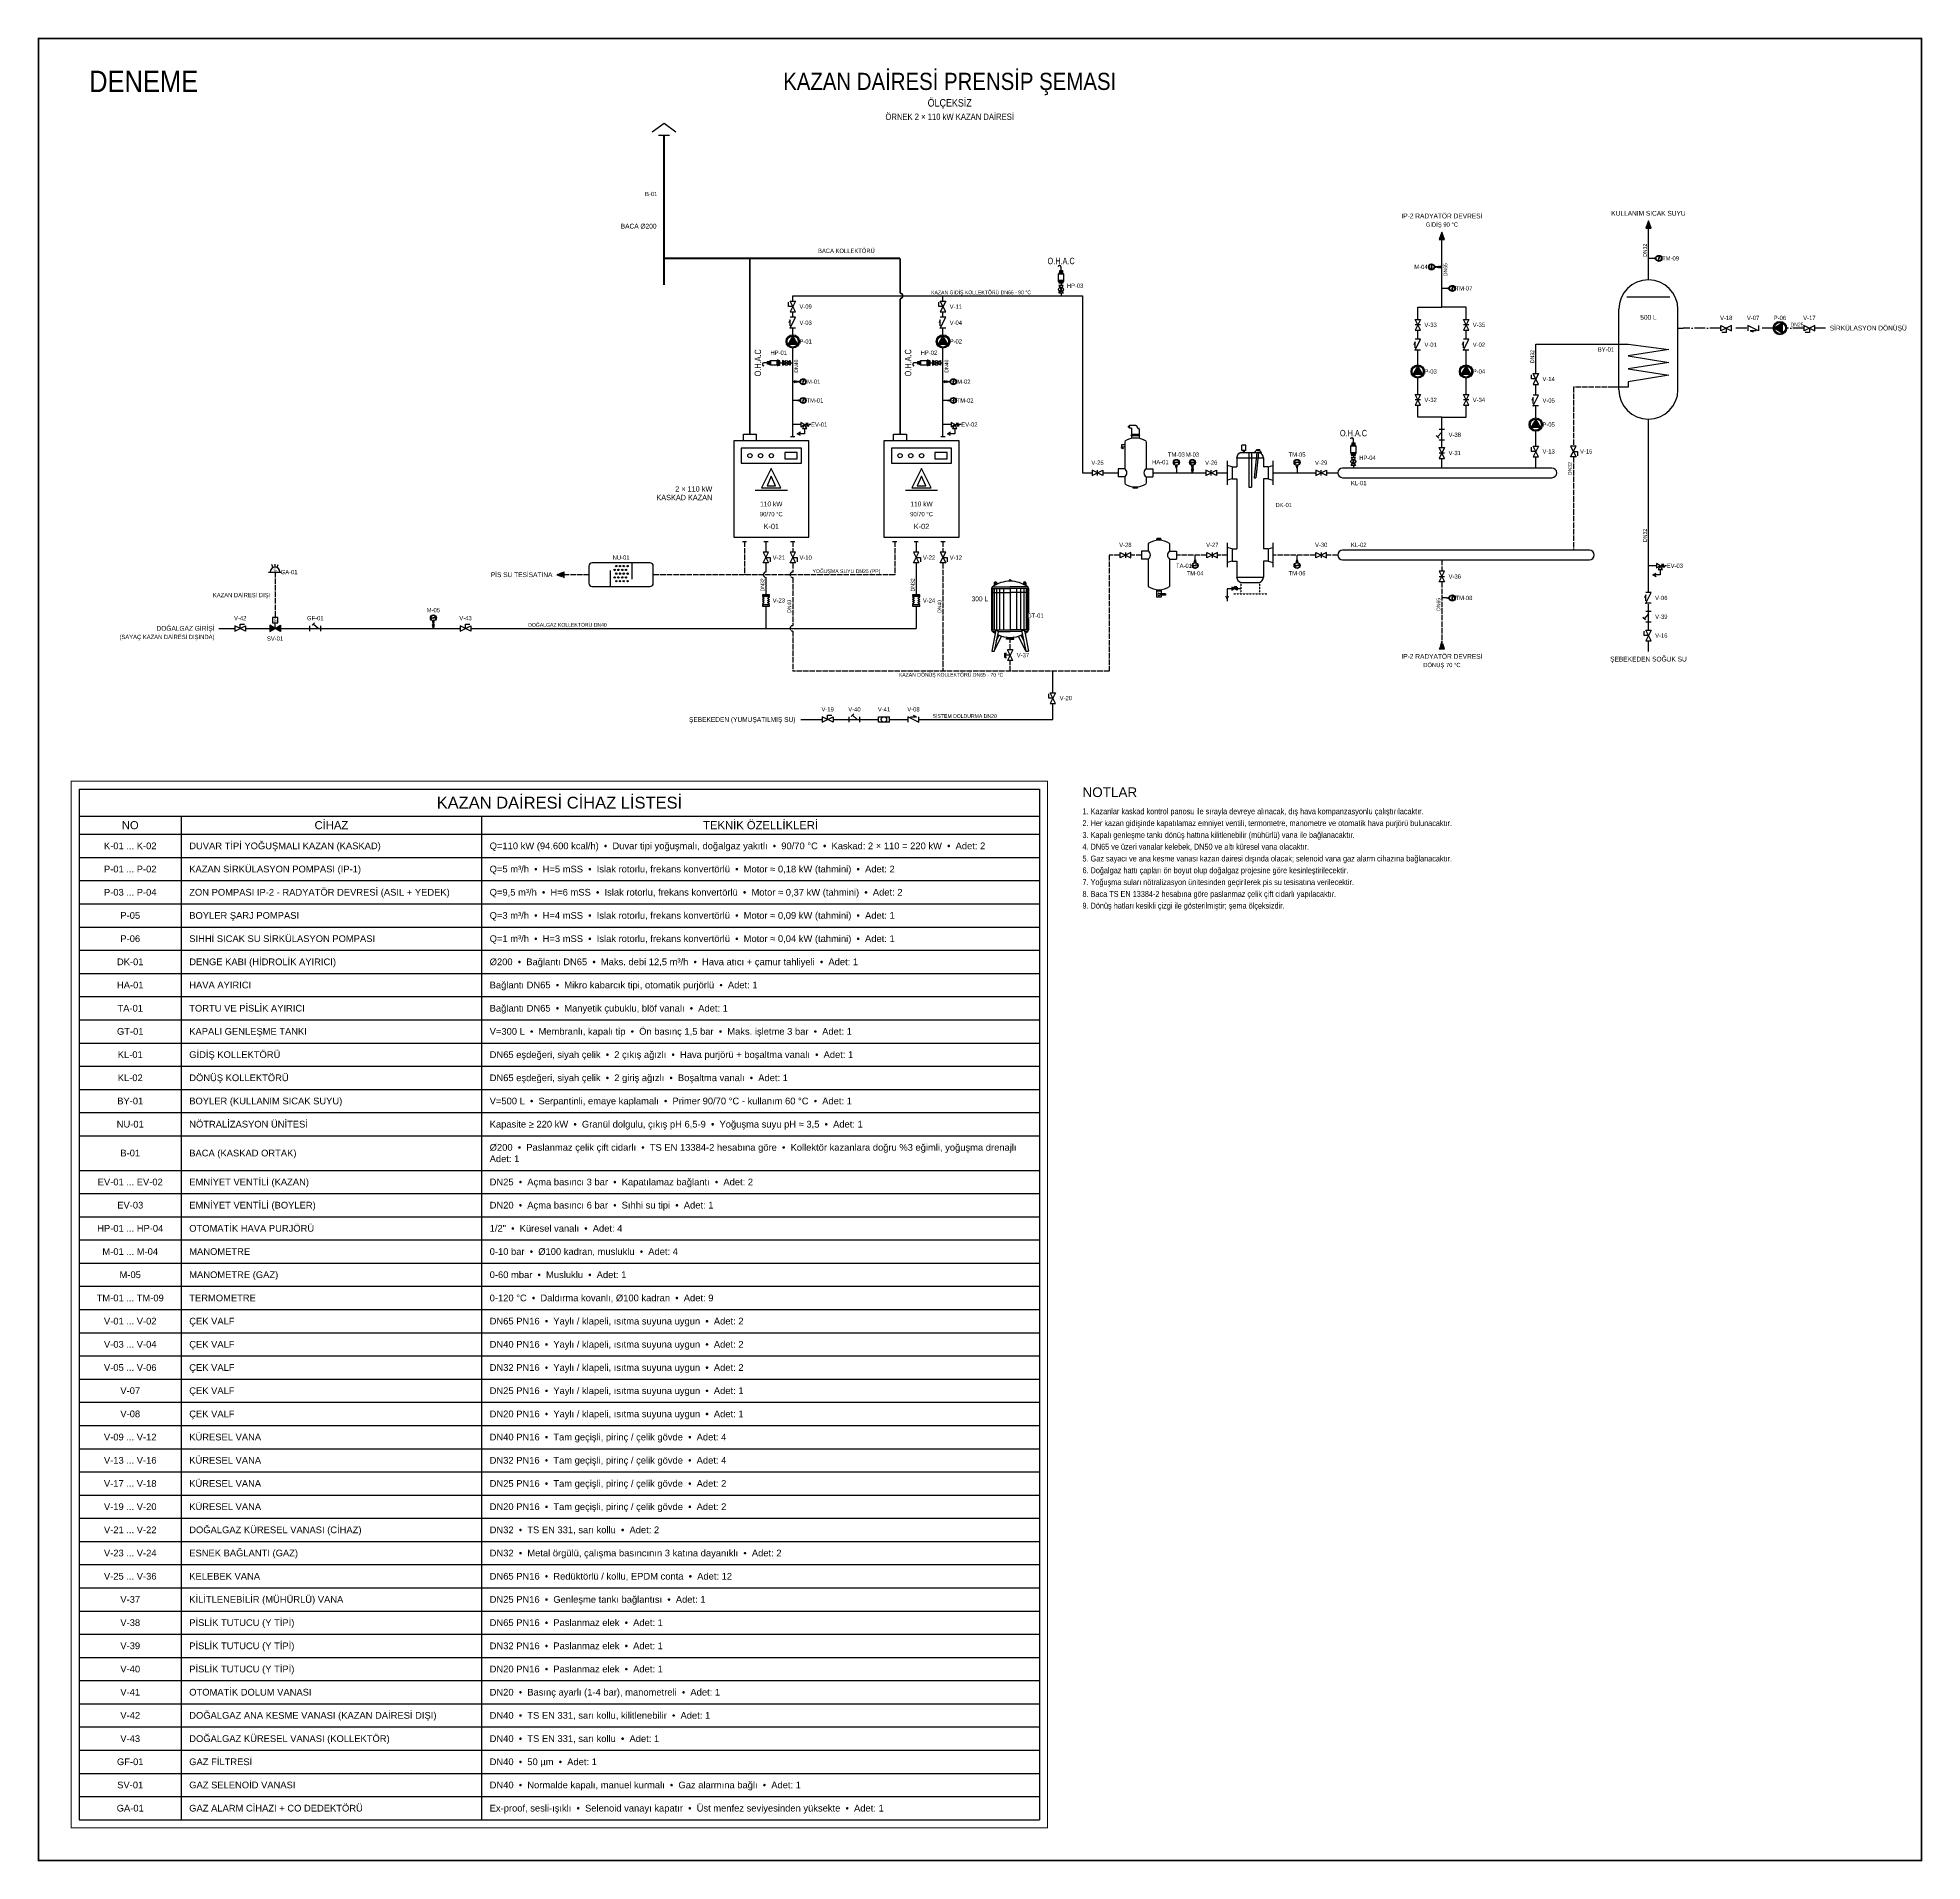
# Model space of a CAD drawing. Header units: centimetres. Extents: x -1298 to 2215, y -2469 to 932.
import ezdxf
from ezdxf.enums import TextEntityAlignment as Align

# ---------------------------------------------------------------- set-up
doc = ezdxf.new("R2010")
doc.units = ezdxf.units.CM
doc.header["$LTSCALE"] = 8
for name, pattern in [('DASHDOT', [3.556, 2.54, -0.508, 0, -0.508]), ('DASHED', [1.524, 1.27, -0.254]), ('HIDDEN', [0.375, 0.25, -0.125])]:
    doc.linetypes.add(name, pattern=pattern)
for name, color, linetype in [('MTY-TEFRIS', 15, 'Continuous'), ('MTY-VANA', 1, 'Continuous'), ('ROTAS-DOGALGAZ-BORU', 2, 'Continuous'), ('ROTAS-DOGALGAZ-SEMBOL', 2, 'Continuous'), ('ROTAS-DOGALGAZ-SINYAL', 2, 'DASHED'), ('ROTAS-HESAP-BASLIK', 2, 'Continuous'), ('ROTAS-HESAP-CERCEVE', 4, 'Continuous'), ('ROTAS-HESAP-CIZGI', 1, 'Continuous'), ('ROTAS-HESAP-YAZI', 7, 'Continuous'), ('ROTAS-ISITMA-BACA', 8, 'Continuous'), ('ROTAS-ISITMA-BASLIK', 5, 'Continuous'), ('ROTAS-ISITMA-CAP', 41, 'Continuous'), ('ROTAS-ISITMA-CIHAZ', 135, 'Continuous'), ('ROTAS-ISITMA-DONUS', 30, 'DASHED'), ('ROTAS-ISITMA-ETIKET', 3, 'Continuous'), ('ROTAS-ISITMA-GIDIS', 10, 'Continuous'), ('ROTAS-ISITMA-KOLLEKTOR', 7, 'Continuous'), ('ROTAS-ISITMA-POMPA', 30, 'Continuous'), ('ROTAS-ISITMA-VANA', 1, 'Continuous'), ('ROTAS-ISITMA-YAZI', 7, 'Continuous'), ('ROTAS-ISITMA-YOGUSMA', 6, 'DASHED'), ('ROTAS-PAFTA', 7, 'Continuous'), ('ROTAS-SIHHI-SICAK-SU', 1, 'Continuous'), ('ROTAS-SIHHI-SIRKULASYON', 31, 'DASHDOT'), ('ROTAS-SIHHI-SOGUK-SU', 5, 'Continuous')]:
    doc.layers.add(name, color=color, linetype=linetype)
doc.styles.add('MTYCAPLT', font='arial.ttf', dxfattribs={"width": 0.65, "height": 1})
doc.styles.add('ROTAS', font='arial.ttf')

# ---------------------------------------------------------------- blocks, each defined once
blk = doc.blocks.new('ROTAS-KAZAN-DUVAR')
for p, q in [((106, 188), (114, 188)), ((40, 88), (100, 88)), ((16, -8), (24, -8)), ((56, -8), (64, -8)), ((106, -8), (114, -8))]:
    blk.add_line(p, q)
for points in [[(0, 0), (140, 0), (140, 180), (0, 180)], [(14, 138), (126, 138), (126, 166), (14, 166)], [(95, 146), (118, 146), (118, 158), (95, 158)], [(52, 92), (88, 92), (70, 128)], [(62, 96), (78, 96), (70, 114)]]:
    blk.add_lwpolyline(points, close=True)
blk.add_lwpolyline([(18, 180), (18, 192), (42, 192), (42, 180)])
for centre in [(30, 152), (50, 152), (70, 152)]:
    blk.add_circle(centre, 4)
blk = doc.blocks.new('MTY-EMNİYET VENTİLİ')
at = {"layer": 'MTY-VANA'}
for p, q in [((0, 22), (-4, 15)), ((-4, 15), (4, 15)), ((3.5, 29.6), (-3.5, 28.3)), ((3.5, 27), (-3.5, 28.3)), ((3.5, 27), (-3.5, 25.6)), ((0, 25), (-3.5, 25.6)), ((0, 33.7), (0, 30.3)), ((3.5, 29.6), (0, 30.3)), ((7, 26), (0, 22)), ((0, 22), (0, 25)), ((0, 22), (7, 18)), ((4, 15), (0, 22)), ((0, 15), (0, 0)), ((7, 18), (7, 26)), ((7, 22), (17, 22)), ((17, 8.3), (13.5, 14.3)), ((17, 22), (17, 12)), ((20.5, 14.3), (17, 8.3))]:
    blk.add_line(p, q, dxfattribs=at)
at = {"layer": 'MTY-VANA', "style": 'MTYCAPLT', "width": 0.65}
blk.add_attdef('CAP', text='', height=10, rotation=358.601, dxfattribs=at).set_placement((0.8, 6.1), align=Align.CENTER)
blk = doc.blocks.new('MTY-TERMOMETRE')
at = {"layer": 'MTY-VANA', "color": 1}
for p, q in [((-3.7, 19.8), (-4.5, 19.9)), ((-3.7, 19.2), (-4.5, 19.1)), ((-3.5, 20.5), (-4.4, 20.7)), ((-3.6, 18.6), (-4.4, 18.4)), ((-3.3, 21.1), (-4.1, 21.4)), ((-3.3, 18), (-4.1, 17.6)), ((-3, 21.6), (-3.7, 22.1)), ((-3, 17.4), (-3.7, 16.9)), ((-2.6, 22.1), (-3.2, 22.7)), ((-2.7, 19.7), (-0.6, 19.7)), ((-2.7, 19.7), (-2.7, 19.3)), ((-2.7, 19.3), (-0.6, 19.4)), ((-2.1, 22.5), (-2.6, 23.2)), ((-1.5, 22.9), (-1.9, 23.6)), ((-1.2, 12.5), (-1.2, 13.4)), ((1.2, 12.5), (-1.2, 12.5)), ((-0.9, 23.1), (-1.1, 23.9)), ((0.9, 13.5), (-0.9, 13.5)), ((-0.9, 10.9), (-0.9, 12.5)), ((0.9, 10.9), (-0.9, 10.9)), ((-0.7, 13.5), (-0.7, 14)), ((-0.5, 12.6), (-0.5, 13.4)), ((-0.5, 8.6), (-0.5, 10.9)), ((0.5, 8.6), (-0.5, 8.6)), ((-0.3, 23.2), (-0.4, 24)), ((0, 8.6), (0, 0)), ((0.4, 23.2), (0.4, 24)), ((4.5, 19.5), (0.5, 19.6)), ((0.5, 10.9), (0.5, 8.6)), ((4.5, 19.5), (0.6, 19.4)), ((0.6, 12.6), (0.6, 13.4)), ((0.7, 13.5), (0.7, 14)), ((0.9, 12.5), (0.9, 10.9)), ((1, 23.1), (1.2, 23.9)), ((1.2, 12.5), (1.2, 13.4)), ((1.6, 22.9), (2, 23.6)), ((2.1, 22.5), (2.6, 23.2)), ((2.6, 22.1), (3.2, 22.7)), ((3, 17.4), (3.7, 16.9)), ((3.1, 21.6), (3.7, 22.1)), ((3.4, 21.1), (4.1, 21.4)), ((3.4, 17.9), (4.1, 17.6)), ((3.6, 20.5), (4.4, 20.7)), ((3.6, 18.5), (4.4, 18.3)), ((3.7, 19.8), (4.5, 19.9)), ((3.7, 19.2), (4.5, 19.1))]:
    blk.add_line(p, q, dxfattribs=at)
for radius in [5.58, 5.3, 0.576]:
    blk.add_circle((0, 19.5), radius, dxfattribs=at)
for centre, radius, start, end in [((-0.9, 13), 0.576, 54.6994, 125.3066), ((-0.9, 13.1), 0.576, 234.694, 305.3013), ((0, 12.2), 1.33, 65.9035, 113.6507), ((0, 13.8), 1.33, 246.3499, 294.0971), ((0.9, 13), 0.576, 54.6934, 125.3006), ((0.9, 13.1), 0.576, 234.7001, 305.3073)]:
    blk.add_arc(centre, radius, start, end, dxfattribs=at)
at = {"layer": 'MTY-VANA', "style": 'MTYCAPLT', "width": 0.65}
blk.add_text('T', height=3, dxfattribs=at).set_placement((0, 15, 0), align=Align.CENTER)
blk.add_attdef('CAP', text='', height=1, rotation=270, dxfattribs=at).set_placement((0, 0), align=Align.CENTER)
blk = doc.blocks.new('MTY-MANOMETRE')
at = {"layer": 'MTY-VANA', "color": 1}
for p, q in [((-3.7, 19.8), (-4.5, 19.9)), ((-3.7, 19.2), (-4.5, 19.1)), ((-3.5, 20.5), (-4.4, 20.7)), ((-3.6, 18.6), (-4.4, 18.4)), ((-3.3, 21.1), (-4.1, 21.4)), ((-3.3, 18), (-4.1, 17.6)), ((-3, 21.6), (-3.7, 22.1)), ((-3, 17.4), (-3.7, 16.9)), ((-2.6, 22.1), (-3.2, 22.7)), ((-2.7, 19.7), (-0.6, 19.7)), ((-2.7, 19.7), (-2.7, 19.3)), ((-2.7, 19.3), (-0.6, 19.4)), ((-2.1, 22.5), (-2.6, 23.2)), ((-1.5, 22.9), (-1.9, 23.6)), ((-1.2, 12.5), (-1.2, 13.4)), ((1.2, 12.5), (-1.2, 12.5)), ((-0.9, 23.1), (-1.1, 23.9)), ((0.9, 13.5), (-0.9, 13.5)), ((-0.9, 10.9), (-0.9, 12.5)), ((0.9, 10.9), (-0.9, 10.9)), ((-0.7, 13.5), (-0.7, 14)), ((-0.5, 12.6), (-0.5, 13.4)), ((-0.5, 8.6), (-0.5, 10.9)), ((0.5, 8.6), (-0.5, 8.6)), ((-0.3, 23.2), (-0.4, 24)), ((0, 8.6), (0, 8)), ((0, 2.3), (0, 0)), ((0.4, 23.2), (0.4, 24)), ((4.5, 19.5), (0.5, 19.6)), ((0.5, 10.9), (0.5, 8.6)), ((4.5, 19.5), (0.6, 19.4)), ((0.6, 12.6), (0.6, 13.4)), ((0.7, 13.5), (0.7, 14)), ((0.9, 12.5), (0.9, 10.9)), ((1, 23.1), (1.2, 23.9)), ((1.2, 12.5), (1.2, 13.4)), ((1.6, 22.9), (2, 23.6)), ((2.1, 22.5), (2.6, 23.2)), ((2.6, 22.1), (3.2, 22.7)), ((3, 17.4), (3.7, 16.9)), ((3.1, 21.6), (3.7, 22.1)), ((3.4, 21.1), (4.1, 21.4)), ((3.4, 17.9), (4.1, 17.6)), ((3.6, 20.5), (4.4, 20.7)), ((3.6, 18.5), (4.4, 18.3)), ((3.7, 19.8), (4.5, 19.9)), ((3.7, 19.2), (4.5, 19.1))]:
    blk.add_line(p, q, dxfattribs=at)
at = {"layer": 'MTY-VANA'}
for p, q in [((-1.5, 7.8), (1.5, 7.8)), ((0, 5.2), (-1.5, 7.8)), ((0, 5.2), (-1.5, 2.5)), ((-1.5, 2.5), (1.5, 2.5)), ((1.5, 7.8), (0, 5.2)), ((1.5, 2.5), (0, 5.2))]:
    blk.add_line(p, q, dxfattribs=at)
at = {"layer": 'MTY-VANA', "color": 1}
for radius in [5.58, 5.3, 0.576]:
    blk.add_circle((0, 19.5), radius, dxfattribs=at)
at = {"layer": 'MTY-VANA'}
blk.add_circle((0, 5.2), 1.5, dxfattribs=at)
at = {"layer": 'MTY-VANA', "color": 1}
for centre, radius, start, end in [((-0.9, 13), 0.576, 54.6994, 125.3066), ((-0.9, 13.1), 0.576, 234.694, 305.3013), ((0, 12.2), 1.33, 65.9035, 113.6507), ((0, 13.8), 1.33, 246.3499, 294.0971), ((0.9, 13), 0.576, 54.6934, 125.3006), ((0.9, 13.1), 0.576, 234.7001, 305.3073)]:
    blk.add_arc(centre, radius, start, end, dxfattribs=at)
at = {"layer": 'MTY-VANA', "width": 0.7}
blk.add_text('M', height=3.59, dxfattribs=at).set_placement((0, 15, 0), align=Align.CENTER)
at = {"layer": 'MTY-VANA', "style": 'MTYCAPLT', "width": 0.65}
blk.add_attdef('CAP', text='', height=10, rotation=270, dxfattribs=at).set_placement((0, 0), align=Align.CENTER)
blk = doc.blocks.new('MTY-O.H.A.C')
at = {"layer": 'MTY-VANA', "color": 2}
for p, q in [((-4.5, 41.1), (-3.5, 42.6)), ((-4.5, 41.1), (4.5, 41.1)), ((-4.5, 29.2), (-4.5, 41.1)), ((-3.5, 43.1), (3.5, 43.1)), ((-3.5, 42.6), (-3.5, 43.1)), ((-3.5, 42.6), (3.5, 42.6)), ((-2.5, 47.1), (2.5, 47.1)), ((-2.5, 43.1), (-2.5, 47.1)), ((-1, 47.1), (-1, 43.1)), ((1, 47.1), (1, 43.1)), ((2.5, 47.1), (2.5, 43.1)), ((3.5, 42.6), (3.5, 43.1)), ((3.5, 42.6), (4.5, 41.1)), ((4.5, 41.1), (4.5, 29.2)), ((-5, 29.2), (5, 29.2)), ((-5, 29.2), (-5, 27.7)), ((-5, 27.7), (5, 27.7)), ((-5, 27.7), (-4, 26.2)), ((-4, 26.2), (4, 26.2)), ((-4, 26.2), (-4, 24.2)), ((-4, 24.2), (4, 24.2)), ((-2, 26.2), (-2, 24.2)), ((2, 26.2), (2, 24.2)), ((4, 26.2), (5, 27.7)), ((4, 24.2), (4, 26.2)), ((5, 27.7), (5, 29.2))]:
    blk.add_line(p, q, dxfattribs=at)
at = {"layer": 'MTY-VANA', "color": 2, "lineweight": -3}
for p, q in [((-2.4, 56.5), (-3, 56.5)), ((0, 47.1), (0, 54.1))]:
    blk.add_line(p, q, dxfattribs=at)
at = {"layer": 'MTY-VANA', "lineweight": -3}
for p, q in [((0, 24.2), (0, 19.4)), ((0, 4.8), (0, 0))]:
    blk.add_line(p, q, dxfattribs=at)
at = {"layer": 'MTY-VANA'}
for points in [[(4.2, 19.4), (-4.2, 19.4), (0, 12.1)], [(4.2, 4.8), (-4.2, 4.8), (0, 12.1)]]:
    blk.add_lwpolyline(points, close=True, dxfattribs=at)
blk.add_circle((0, 12.1), 4.46, dxfattribs=at)
at = {"layer": 'MTY-VANA', "color": 2, "lineweight": -3}
for centre, start, end in [((-3, 54.1), 90, 180), ((-2.4, 54.1), 0, 90)]:
    blk.add_arc(centre, 2.36, start, end, dxfattribs=at)
at = {"layer": 'MTY-VANA', "color": 2, "lineweight": -3, "style": 'MTYCAPLT', "width": 0.65}
blk.add_text('O.H.A.C', height=12, dxfattribs=at).set_placement((0.2, 65.1), align=Align.MIDDLE_CENTER)
at = {"layer": 'MTY-VANA', "style": 'MTYCAPLT', "width": 0.65}
blk.add_attdef('CAP', text='', height=10, rotation=270, dxfattribs=at).set_placement((0, 2.4), align=Align.CENTER)
blk = doc.blocks.new('ROTAS-POMPA')
blk.add_hatch(color=7).paths.add_polyline_path([(10.35, 0), (-4.95, 8.85), (-4.95, -8.85)])
blk.add_lwpolyline([(10.35, 0), (-4.95, 8.85), (-4.95, -8.85)], close=True)
for radius in [12.45, 10.35]:
    blk.add_circle((0, 0), radius)
blk = doc.blocks.new('MTY-CEKVALF VANA')
at = {"layer": 'MTY-VANA'}
h = blk.add_hatch(color=256, dxfattribs=at)
edge = h.paths.add_edge_path()
edge.add_arc((-10, 5), 1.41, 180, 540, ccw=False)
for p, q in [((-10, -5), (-10, 5)), ((-10, 5), (10, -5)), ((-5.6, 5), (5.6, 5)), ((5.6, 5), (0, 7.3)), ((10, -5), (10, 5))]:
    blk.add_line(p, q, dxfattribs=at)
at = {"layer": 'MTY-VANA', "style": 'MTYCAPLT', "width": 0.65}
blk.add_attdef('CAP', text='', height=10, dxfattribs=at).set_placement((-0.4, -4.9), align=Align.CENTER)
blk = doc.blocks.new('MTY-KURESEL VANA')
at = {"layer": 'MTY-VANA'}
for p, q in [((0, 0), (0, 8)), ((0, 8), (8, 8))]:
    blk.add_line(p, q, dxfattribs=at)
blk.add_lwpolyline([(-10, 5), (-10, -5), (10, 5), (10, -5), (-10, 5)], dxfattribs=at)
at = {"layer": 'MTY-VANA', "style": 'MTYCAPLT', "width": 0.65}
blk.add_attdef('CAP', text='', height=10, dxfattribs=at).set_placement((-1.1, 0), align=Align.CENTER)
blk = doc.blocks.new('MTY-ESNEK BAGLANTI')
at = {"layer": 'MTY-VANA'}
for p, q in [((-10.8, -6.7), (-10.8, 6.7)), ((-8.1, 3.1), (-6, 6.7)), ((-4, 3.1), (-6, 6.7)), ((-4, 3.1), (-2, 6.7)), ((0, 3.1), (-2, 6.7)), ((0, 3.1), (2, 6.7)), ((4, 3.1), (2, 6.7)), ((4, 3.1), (6, 6.7)), ((8.1, 3.1), (6, 6.7)), ((-8.1, -3.1), (-6, -6.7)), ((-4, -3.1), (-6, -6.7)), ((-4, -3.1), (-2, -6.7)), ((0, -3.1), (-2, -6.7)), ((0, -3.1), (2, -6.7)), ((4, -3.1), (2, -6.7)), ((4, -3.1), (6, -6.7)), ((8.1, -3.1), (6, -6.7))]:
    blk.add_line(p, q, dxfattribs=at)
for points in [[(-8.1, 6.7), (-10.8, 6.7), (-10.8, -6.7), (-8.1, -6.7)], [(10.8, 6.7), (8.1, 6.7), (8.1, -6.7), (10.8, -6.7)]]:
    blk.add_lwpolyline(points, close=True, dxfattribs=at)
at = {"layer": 'MTY-VANA', "style": 'MTYCAPLT', "width": 0.65}
blk.add_attdef('CAP', text='', height=10, dxfattribs=at).set_placement((0, 0), align=Align.CENTER)
blk = doc.blocks.new('MTY-KELEBEK VANA')
at = {"layer": 'MTY-VANA'}
blk.add_line((0, -5), (0, 5), dxfattribs=at)
blk.add_lwpolyline([(-10, 5), (-10, -5), (10, 5), (10, -5), (-10, 5)], dxfattribs=at)
at = {"layer": 'MTY-VANA', "style": 'MTYCAPLT', "width": 0.65}
blk.add_attdef('CAP', text='', height=10, rotation=26.5651, dxfattribs=at).set_placement((0, 0), align=Align.CENTER)
blk = doc.blocks.new('MTY-HAVA AYIRICI')
at = {"layer": 'MTY-VANA', "color": 2, "linetype": 'Continuous'}
for p, q in [((135, 348), (140, 348)), ((135, 341), (135, 348)), ((135, 341), (140, 341)), ((140, 348), (143, 351)), ((140, 341), (143, 338)), ((143, 355), (187, 355)), ((143, 334), (143, 355)), ((158, 334), (143, 334)), ((158, 287), (154, 281)), ((219, 281), (154, 281)), ((158, 275), (154, 281)), ((158, 334), (158, 287)), ((215, 287), (158, 287)), ((205, 331), (210, 331)), ((215, 326), (215, 287)), ((215, 287), (219, 281)), ((215, 275), (219, 281)), ((107, 209), (82, 209)), ((82, 209), (82, 194)), ((90, 194), (82, 194)), ((82, 184), (84, 189)), ((95, 179), (82, 184)), ((84, 189), (88, 187)), ((88, 187), (90, 194)), ((93, 185), (97, 194)), ((93, 185), (97, 184)), ((95, 179), (97, 184)), ((107, 194), (97, 194)), ((107, 235), (107, 30)), ((215, 275), (158, 275)), ((158, 275), (158, 256)), ((215, 275), (215, 256)), ((266, 235), (266, 30)), ((107, 30), (57, 30)), ((57, 30), (57, -30)), ((266, 30), (317, 30)), ((317, 30), (317, -30)), ((107, -30), (57, -30)), ((107, -30), (107, -80)), ((170, -115), (170, -103)), ((203, -115), (170, -115)), ((203, -115), (203, -103)), ((266, -30), (317, -30)), ((266, -30), (266, -80))]:
    blk.add_line(p, q, dxfattribs=at)
for centre, radius, start, end in [((174, 326), 31.4, 8.2649, 66.5512), ((210, 326), 5.18, 0, 90), ((187, 114), 145, 56.634, 123.366), ((86, 0), 36.6, 304.6082, 55.3918), ((287, 0), 36.6, 124.6082, 235.3918), ((187, 40), 145, 236.634, 303.366)]:
    blk.add_arc(centre, radius, start, end, dxfattribs=at)
blk = doc.blocks.new('MTY-KURESEL VANA0')
at = {"layer": 'MTY-VANA'}
for p, q in [((0, 0), (0, 8)), ((0, 8), (8, 8))]:
    blk.add_line(p, q, dxfattribs=at)
blk.add_lwpolyline([(-10, 5), (-10, -5), (10, 5), (10, -5), (-10, 5)], dxfattribs=at)
blk = doc.blocks.new('MTY-DENGE KABI ŞEMADA')
at = {"layer": 'MTY-VANA', "color": 6, "linetype": 'Continuous'}
for p, q in [((100, 152), (240, 152)), ((0, 90), (0, -90)), ((35, 45), (0, 55)), ((35, 45), (70, 45)), ((70, 112), (70, 45)), ((270, 112), (270, 45)), ((305, 45), (270, 45)), ((305, 45), (340, 55)), ((340, 90), (340, -90)), ((35, -45), (0, -55)), ((35, -45), (70, -45)), ((70, -45), (70, -568)), ((270, -45), (270, -568)), ((305, -45), (270, -45)), ((305, -45), (340, -55)), ((0, -523), (0, -703)), ((35, -568), (0, -558)), ((305, -568), (340, -558)), ((340, -523), (340, -703)), ((35, -658), (0, -668)), ((35, -568), (70, -568)), ((35, -658), (70, -658)), ((70, -658), (70, -778)), ((305, -568), (270, -568)), ((305, -658), (270, -658)), ((270, -658), (270, -778)), ((305, -658), (340, -668)), ((100, -818), (240, -818))]:
    blk.add_line(p, q, dxfattribs=at)
at = {"layer": 'MTY-VANA', "color": 252, "linetype": 'Continuous'}
for p, q in [((137, 207), (107, 207)), ((107, 167), (107, 207)), ((137, 167), (107, 167)), ((119, 167), (119, 152)), ((126, 167), (126, 152)), ((137, 167), (137, 207)), ((160, 152), (160, -107)), ((180, 152), (180, -107)), ((221, 152), (200, -36)), ((233, 152), (212, -38)), ((219, 175), (242, 175)), ((219, 167), (219, 175)), ((226, 167), (239, 166)), ((242, 164), (242, 175)), ((35, 45), (35, -45)), ((70, 112), (270, 112)), ((305, 45), (305, -45)), ((160, -107), (180, -107)), ((200, -36), (212, -38)), ((35, -568), (35, -658)), ((305, -568), (305, -658)), ((70, -778), (270, -778)), ((100, -864), (-2, -864))]:
    blk.add_line(p, q, dxfattribs=at)
at = {"layer": 'MTY-VANA', "color": 6, "linetype": 'HIDDEN', "ltscale": 0.2}
for p, q in [((100, -818), (100, -903)), ((240, -818), (240, -903)), ((45, -903), (295, -903))]:
    blk.add_line(p, q, dxfattribs=at)
at = {"layer": 'MTY-VANA', "color": 252, "linetype": 'ByBlock'}
for p, q in [((-2, -939), (-10, -920)), ((-2, -864), (-2, -923)), ((6, -920), (-2, -939)), ((-2, -939), (-2, -957))]:
    blk.add_line(p, q, dxfattribs=at)
at = {"layer": 'MTY-VANA', "color": 6, "linetype": 'Continuous'}
for centre, start, end in [((119, 106), 112.9945, 173.2657), ((221, 106), 6.7343, 67.0055), ((119, -772), 186.7343, 247.0055), ((221, -772), 292.9945, 353.2657)]:
    blk.add_arc(centre, 49.8, start, end, dxfattribs=at)
at = {"layer": 'MTY-VANA', "color": 252, "linetype": 'Continuous'}
for centre, radius, start, end in [((228, 141), 27.5, 117.2059, 156.154), ((224, 148), 20, 83.2202, 117.2059), ((228, 141), 27.5, 2.4261, 65.629)]:
    blk.add_arc(centre, radius, start, end, dxfattribs=at)
at = {"layer": 'MTY-VANA', "xscale": 2, "yscale": 2, "zscale": 2}
blk.add_blockref('MTY-KURESEL VANA0', (54, -864), dxfattribs=at)
blk = doc.blocks.new('MTY-TORTU &PİSLİK AYIRICI')
at = {"layer": 'MTY-VANA', "color": 7, "linetype": 'Continuous'}
for p, q in [((12.6, 7.5), (0, 7.5)), ((0, 7.5), (0, -7.5)), ((12.6, 21.5), (12.6, 7.5)), ((36.5, 29.4), (28.5, 29.4)), ((28.5, 28.8), (28.5, 29.4)), ((36.5, 28.8), (28.5, 28.8)), ((29, 31.3), (36, 31.3)), ((29, 29.4), (29, 31.3)), ((29, 28.8), (29, 27.3)), ((31.1, 29.4), (31.1, 31.3)), ((33.9, 29.4), (33.9, 31.3)), ((36, 29.4), (36, 31.3)), ((36, 28.8), (36, 27.3)), ((36.5, 28.8), (36.5, 29.4)), ((52.4, 21.5), (52.4, 7.5)), ((52.4, 7.5), (65, 7.5)), ((65, 7.5), (65, -7.5)), ((12.6, -7.5), (0, -7.5)), ((12.6, -7.5), (12.6, -58.8)), ((52.4, -7.5), (65, -7.5)), ((52.4, -7.5), (52.4, -58.8)), ((28.3, -64.5), (28.3, -78.8)), ((36.7, -67.5), (28.3, -67.5)), ((36.7, -64.5), (36.7, -72.2)), ((36.7, -78.8), (28.3, -78.8)), ((45, -72.2), (34.2, -72.2)), ((45, -74.6), (34.2, -74.6)), ((36.7, -74.6), (36.7, -78.8)), ((45, -72.2), (45, -74.6))]:
    blk.add_line(p, q, dxfattribs=at)
for centre, radius, start, end in [((32.5, -8.6), 36.1, 56.634, 123.366), ((7.4, 0), 9.16, 304.6082, 55.3918), ((57.6, 0), 9.16, 124.6082, 235.3918), ((32.5, -28.6), 36.1, 236.634, 303.366), ((32.5, -73.4), 2.12, 35.093, 324.907)]:
    blk.add_arc(centre, radius, start, end, dxfattribs=at)
blk = doc.blocks.new('MTY-KITLENEBILIR VANA')
at = {"layer": 'MTY-VANA'}
for p, q in [((-10, -5), (-10, 5)), ((-10, -5), (10, 5)), ((10, -5), (-10, 5)), ((-4.4, 9.8), (-4.4, 6.4)), ((-4.4, 9.8), (4, 9.8)), ((-2.8, 8.1), (2.8, 8.1)), ((0, 0), (0, 8.1)), ((4, 9.8), (4, 6.4)), ((10, -5), (10, 5))]:
    blk.add_line(p, q, dxfattribs=at)
at = {"layer": 'MTY-VANA', "style": 'MTYCAPLT', "width": 0.65}
blk.add_attdef('CAP', text='', height=10, rotation=206.5651, dxfattribs=at).set_placement((0, 0), align=Align.CENTER)
blk = doc.blocks.new('MTY-GENLEŞME TANKI KOLON')
at = {"layer": 'MTY-TEFRIS', "color": 4, "ltscale": 100}
for p, q in [((-1.4, 175.9), (-2.9, 172.5)), ((0, 172.6), (0, 177.3)), ((0, 172.6), (0, 177.3)), ((1.4, 175.9), (2.9, 172.5)), ((-54.9, 151.4), (-54.9, 27.4)), ((-54.9, 139), (0, 139)), ((-52.7, 156.2), (0, 156.2)), ((-47.2, 168), (-47.2, 159.7)), ((-39.7, 168), (-39.7, 163.7)), ((52.7, 156.2), (0, 156.2)), ((54.9, 139), (0, 139)), ((39.7, 168), (39.7, 163.7)), ((47.2, 168), (47.2, 159.7)), ((54.9, 151.4), (54.9, 27.4)), ((-43.6, 22), (-54.8, -35.6)), ((-52.7, 22.6), (-43.5, 22.6)), ((-35.6, 22), (-46.9, -35.6)), ((-46.9, -35.6), (-25.4, 8.8)), ((-43.5, 25.9), (-35.5, 25.9)), ((-43.5, 23.2), (-43.5, 25.9)), ((-41, -5.4), (-32.9, 11.4)), ((-35.6, 22.6), (0, 22.6)), ((-35.5, 23.2), (-35.5, 25.9)), ((-11, 0), (-11, 2.4)), ((0, 2.4), (-11, 2.4)), ((0, 0), (-11, 0)), ((35.6, 22.6), (0, 22.6)), ((0, 2.4), (11, 2.4)), ((0, 0), (11, 0)), ((11, 0), (11, 2.4)), ((46.9, -35.6), (25.4, 8.8)), ((41, -5.4), (32.9, 11.4)), ((43.5, 25.9), (35.5, 25.9)), ((35.5, 23.2), (35.5, 25.9)), ((35.6, 22), (46.9, -35.6)), ((43.5, 23.2), (43.5, 25.9)), ((52.7, 22.6), (43.5, 22.6)), ((43.6, 22), (54.8, -35.6)), ((-54.8, -35.6), (-46.9, -35.6)), ((46.9, -35.6), (54.8, -35.6))]:
    blk.add_line(p, q, dxfattribs=at)
at = {"layer": 'MTY-TEFRIS', "color": 1, "ltscale": 100}
for p, q in [((-54.9, 151.4), (0, 151.4)), ((-52.5, 151.4), (-52.5, 27.4)), ((-47.8, 151.4), (-47.8, 27.4)), ((-40.8, 151.4), (-40.8, 27.4)), ((-31.4, 151.4), (-31.4, 27.4)), ((-19.6, 151.4), (-19.6, 27.4)), ((54.9, 151.4), (0, 151.4)), ((0, 151.4), (0, 27.4)), ((19.6, 151.4), (19.6, 27.4)), ((31.4, 151.4), (31.4, 27.4)), ((40.8, 151.4), (40.8, 27.4)), ((47.8, 151.4), (47.8, 27.4)), ((52.5, 151.4), (52.5, 27.4)), ((-54.9, 27.4), (0, 27.4)), ((54.9, 27.4), (0, 27.4))]:
    blk.add_line(p, q, dxfattribs=at)
at = {"layer": 'MTY-TEFRIS', "color": 4, "ltscale": 100}
for centre in [(-43.4, 166.7), (43.4, 166.7)]:
    blk.add_circle(centre, 2.11, dxfattribs=at)
for centre, radius, start, end in [((-0.2, 80.5), 92.1, 89.8626, 124.7126), ((-43.4, 166.7), 3.96, 19.1946, 160.8054), ((0, 175.3), 1.55, 90, 158.8439), ((0, 175.3), 1.55, 21.1561, 90), ((0.2, 80.5), 92.1, 55.2874, 90.1374), ((43.4, 166.7), 3.96, 19.1946, 160.8054), ((-48.6, 151.4), 6.27, 130.1725, 180), ((48.6, 151.4), 6.27, 0, 49.8275), ((-48.6, 27.4), 6.27, 180, 229.8275), ((0, 92.5), 87.6, 233.0291, 239.4001), ((-49.8, 23.2), 6.27, 348.9798, 0), ((0, 92.5), 87.6, 244.7643, 295.2357), ((-41.8, 23.2), 6.27, 348.9798, 0), ((-12.2, 1.3), 4.52, 13.3838, 76.0694), ((12.2, 1.3), 4.52, 103.9306, 166.6162), ((41.8, 23.2), 6.27, 180, 191.0202), ((49.8, 23.2), 6.27, 180, 191.0202), ((0, 92.5), 87.6, 300.5999, 306.9709), ((48.6, 27.4), 6.27, 310.1725, 0)]:
    blk.add_arc(centre, radius, start, end, dxfattribs=at)
blk = doc.blocks.new('MTY-PISLIK TUTUCU')
at = {"layer": 'MTY-VANA'}
for p, q in [((-10, -5), (-10, 5)), ((-10, 0), (10, 0)), ((10, -5), (10, 5))]:
    blk.add_line(p, q, dxfattribs=at)
at = {"layer": 'MTY-VANA', "color": 1, "ltscale": 75}
for p, q in [((-6.1, 5.8), (-1.4, 10.5)), ((5.1, 0), (-3.7, 8.1))]:
    blk.add_line(p, q, dxfattribs=at)
at = {"layer": 'MTY-VANA', "style": 'MTYCAPLT', "width": 0.65}
blk.add_attdef('CAP', text='', height=10, rotation=180, dxfattribs=at).set_placement((0, 0), align=Align.CENTER)
blk = doc.blocks.new('MTY-OTOMATIK DOLUM VANASI')
at = {"layer": 'MTY-VANA'}
for p, q in [((-10, -5), (-10, 5)), ((-10, 5), (10, 5)), ((10, -5), (10, 5)), ((10, -5), (-10, -5))]:
    blk.add_line(p, q, dxfattribs=at)
blk.add_circle((0, 0), 5, dxfattribs=at)
at = {"layer": 'MTY-VANA', "style": 'MTYCAPLT', "width": 0.65}
blk.add_attdef('CAP', text='', height=10, rotation=333.4349, dxfattribs=at).set_placement((0, 0), align=Align.CENTER)
blk = doc.blocks.new('ROTAS-NOTRALIZASYON')
for p, q in [((40, -22), (40, 8)), ((80, 22), (80, -8))]:
    blk.add_line(p, q)
blk.add_lwpolyline([(6, -22), (114, -22, 0.4142), (120, -16), (120, 16, 0.4142), (114, 22), (6, 22, 0.4142), (0, 16), (0, -16, 0.4142)], format="xyb", close=True)
for centre in [(48, 12), (51, 5), (55, 12), (58, 5), (62, 12), (65, 5), (69, 12), (72, 5), (48, -2), (48, -16), (51, -9), (55, -2), (55, -16), (58, -9), (62, -2), (62, -16), (65, -9), (69, -2), (69, -16), (72, -9)]:
    blk.add_circle(centre, 1.3)
blk = doc.blocks.new('ROTAS-SELENOID')
for points in [[(-10, 6), (-10, -6), (0, 0)], [(10, 6), (10, -6), (0, 0)]]:
    blk.add_hatch(color=7).paths.add_polyline_path(points)
blk.add_line((0, 0), (0, 10))
for points in [[(-10, 6), (-10, -6), (0, 0)], [(-5, 10), (5, 10), (5, 20), (-5, 20)], [(10, 6), (10, -6), (0, 0)]]:
    blk.add_lwpolyline(points, close=True)
at = {"style": 'ROTAS'}
blk.add_text('S', height=6, dxfattribs=at).set_placement((0, 15), align=Align.MIDDLE_CENTER)
blk = doc.blocks.new('ROTAS-GAZ-ALARM')
for p, q in [((-12, 0), (12, 0)), ((-4, 9), (-6, 14)), ((0, 9), (0, 15)), ((4, 9), (6, 14))]:
    blk.add_line(p, q)
blk.add_arc((0, 0), 9, 0, 180)
at = {"style": 'ROTAS'}
blk.add_text('G', height=5, dxfattribs=at).set_placement((0, 4), align=Align.MIDDLE_CENTER)
blk = doc.blocks.new('ROTAS-BOYLER')
for p, q in [((-40, 228), (40, 228)), ((-55, 55), (-55, 205)), ((55, 55), (55, 205)), ((55, 170), (65, 170))]:
    blk.add_line(p, q)
blk.add_lwpolyline([(-65, 140), (-38, 140), (38, 130), (-38, 118), (38, 106), (-38, 94), (38, 82), (-38, 70), (-38, 60), (-65, 60)])
for centre, start, end in [((0, 205), 0, 180), ((0, 55), 180, 360)]:
    blk.add_arc(centre, 55, start, end)
blk = doc.blocks.new('ROTAS-OK')
blk.add_hatch(color=7).paths.add_polyline_path([(0, 0), (-14, 5), (-14, -5)])
blk.add_lwpolyline([(0, 0), (-14, 5), (-14, -5)], close=True)

msp = doc.modelspace()

# ---------------------------------------------------------------- linework, layer by layer
at = {"layer": 'ROTAS-DOGALGAZ-BORU'}
for points in [[(60, -8), (60, -27.5)], [(340, -8), (340, -27.5)], [(340, -48.5), (340, -107)], [(60, -129), (60, -170)], [(340, -129), (340, -170)], [(-960, -170), (-930.5, -170)], [(-909.5, -170), (-865.5, -170)], [(-844.5, -170), (-790.5, -170)], [(-769.5, -170), (-510.5, -170)], [(-489.5, -170), (340, -170)]]:
    msp.add_lwpolyline(points, dxfattribs=at)
msp.add_lwpolyline([(60, -48.5), (60, -65, 1), (60, -75), (60, -107)], format="xyb", dxfattribs=at)
at = {"layer": 'ROTAS-DOGALGAZ-SINYAL'}
msp.add_lwpolyline([(-855, -65), (-855, -149)], dxfattribs=at)
at = {"layer": 'ROTAS-HESAP-CERCEVE', "const_width": 2}
msp.add_lwpolyline([(-1235, -2406.75), (585, -2406.75), (585, -455), (-1235, -455)], close=True, dxfattribs=at)
at = {"layer": 'ROTAS-HESAP-CIZGI'}
for p, q in [((-1220, -470), (570, -470)), ((-1220, -470), (-1220, -2391.75)), ((570, -470), (570, -2391.75)), ((-1220, -520), (570, -520)), ((-1030, -520), (-1030, -2391.75)), ((-470, -520), (-470, -2391.75)), ((-1220, -554), (570, -554)), ((-1220, -597.25), (570, -597.25)), ((-1220, -640.5), (570, -640.5)), ((-1220, -683.75), (570, -683.75)), ((-1220, -727), (570, -727)), ((-1220, -770.25), (570, -770.25)), ((-1220, -813.5), (570, -813.5)), ((-1220, -856.75), (570, -856.75)), ((-1220, -900), (570, -900)), ((-1220, -943.25), (570, -943.25)), ((-1220, -986.5), (570, -986.5)), ((-1220, -1029.75), (570, -1029.75)), ((-1220, -1073), (570, -1073)), ((-1220, -1116.25), (570, -1116.25)), ((-1220, -1180.75), (570, -1180.75)), ((-1220, -1224), (570, -1224)), ((-1220, -1267.25), (570, -1267.25)), ((-1220, -1310.5), (570, -1310.5)), ((-1220, -1353.75), (570, -1353.75)), ((-1220, -1397), (570, -1397)), ((-1220, -1440.25), (570, -1440.25)), ((-1220, -1483.5), (570, -1483.5)), ((-1220, -1526.75), (570, -1526.75)), ((-1220, -1570), (570, -1570)), ((-1220, -1613.25), (570, -1613.25)), ((-1220, -1656.5), (570, -1656.5)), ((-1220, -1699.75), (570, -1699.75)), ((-1220, -1743), (570, -1743)), ((-1220, -1786.25), (570, -1786.25)), ((-1220, -1829.5), (570, -1829.5)), ((-1220, -1872.75), (570, -1872.75)), ((-1220, -1916), (570, -1916)), ((-1220, -1959.25), (570, -1959.25)), ((-1220, -2002.5), (570, -2002.5)), ((-1220, -2045.75), (570, -2045.75)), ((-1220, -2089), (570, -2089)), ((-1220, -2132.25), (570, -2132.25)), ((-1220, -2175.5), (570, -2175.5)), ((-1220, -2218.75), (570, -2218.75)), ((-1220, -2262), (570, -2262)), ((-1220, -2305.25), (570, -2305.25)), ((-1220, -2348.5), (570, -2348.5)), ((-1220, -2391.75), (570, -2391.75))]:
    msp.add_line(p, q, dxfattribs=at)
at = {"layer": 'ROTAS-ISITMA-BACA'}
msp.add_line((-140, 750), (-120, 750), dxfattribs=at)
msp.add_lwpolyline([(-152, 756), (-130, 772), (-108, 756)], dxfattribs=at)
for points, const_width in [([(-130, 470), (-130, 750)], 4), ([(310, 520), (-130, 520)], 4), ([(30, 192), (30, 520)], 3)]:
    msp.add_lwpolyline(points, dxfattribs=dict(at, const_width=const_width))
at = {"layer": 'ROTAS-ISITMA-BACA', "const_width": 3}
msp.add_lwpolyline([(310, 192), (310, 445, 1), (310, 455), (310, 520)], format="xyb", dxfattribs=at)
at = {"layer": 'ROTAS-ISITMA-DONUS'}
for points in [[(1640, 280), (1565, 280), (1565, 170.5)], [(1565, 149.5), (1565, -24.3125)], [(110, -8), (110, -27.5)], [(719.5, -33.3125), (700, -33.3125), (700, -250), (110, -250)], [(390, -8), (390, -27.5)], [(760, -33.3125), (740.5, -33.3125)], [(881.5, -33.3125), (825, -33.3125)], [(920, -33.3125), (902.5, -33.3125)], [(1084.5, -33.3125), (1005, -33.3125)], [(1126, -33.3125), (1105.5, -33.3125)], [(390, -48.5), (390, -250)], [(1320, -42.3125), (1320, -62.8125)], [(1320, -83.8125), (1320, -194.3125)], [(515, -209.5), (515, -190)], [(515, -250), (515, -230.5)]]:
    msp.add_lwpolyline(points, dxfattribs=at)
msp.add_lwpolyline([(110, -48.5), (110, -65, 1), (110, -75), (110, -165, 1), (110, -175), (110, -250)], format="xyb", dxfattribs=at)
at = {"layer": 'ROTAS-ISITMA-GIDIS'}
for points in [[(1320, 429), (1320, 555)], [(110, 440.5), (110, 450)], [(110, 450), (650, 450), (650, 120), (667.5, 120)], [(390, 440.5), (390, 450)], [(1275, 406.5), (1275, 429), (1320, 429)], [(1365, 406.5), (1365, 429), (1320, 429)], [(110, 411.5), (110, 419.5)], [(110, 377.5), (110, 388.5)], [(390, 411.5), (390, 419.5)], [(390, 377.5), (390, 388.5)], [(110, 188), (110, 352.5)], [(390, 188), (390, 352.5)], [(1275, 370.5), (1275, 385.5)], [(1365, 370.5), (1365, 385.5)], [(1495, 305.5), (1495, 360), (1640, 360)], [(1275, 321.5), (1275, 347.5)], [(1365, 321.5), (1365, 347.5)], [(1275, 266.5), (1275, 296.5)], [(1365, 266.5), (1365, 296.5)], [(1495, 266.5), (1495, 284.5)], [(1320, 224), (1275, 224), (1275, 245.5)], [(1320, 224), (1365, 224), (1365, 245.5)], [(1320, 201.5), (1320, 224)], [(1495, 222.5), (1495, 243.5)], [(1320, 167.5), (1320, 180.5)], [(1495, 170.5), (1495, 197.5)], [(1320, 129), (1320, 146.5)], [(1495, 129), (1495, 149.5)], [(688.5, 120), (716.15, 120)], [(781.15, 120), (879.5, 120)], [(900.5, 120), (920, 120)], [(1005, 120), (1084.5, 120)], [(1105.5, 120), (1126, 120)]]:
    msp.add_lwpolyline(points, dxfattribs=at)
at = {"layer": 'ROTAS-ISITMA-KOLLEKTOR'}
for points in [[(1135, 111), (1525, 111, 1), (1525, 129), (1135, 129, 1)], [(1135, -42.3125), (1595, -42.3125, 1), (1595, -24.3125), (1135, -24.3125, 1)]]:
    msp.add_lwpolyline(points, format="xyb", close=True, dxfattribs=at)
at = {"layer": 'ROTAS-ISITMA-YOGUSMA'}
for points in [[(20, -8), (20, -70)], [(300, -8), (300, -70)], [(-270, -70), (-316, -70)], [(300, -70), (-150, -70)]]:
    msp.add_lwpolyline(points, dxfattribs=at)
at = {"layer": 'ROTAS-SIHHI-SICAK-SU'}
msp.add_lwpolyline([(1705, 480), (1705, 576)], dxfattribs=at)
at = {"layer": 'ROTAS-SIHHI-SIRKULASYON'}
for points in [[(1839.5, 390), (1770, 390)], [(1888.5, 390), (1860.5, 390)], [(1937.5, 390), (1911.5, 390)], [(1994.5, 390), (1962.5, 390)], [(2035, 390), (2015.5, 390)]]:
    msp.add_lwpolyline(points, dxfattribs=at)
at = {"layer": 'ROTAS-SIHHI-SOGUK-SU'}
for points in [[(1705, -101.8125), (1705, 220)], [(1705, -137.8125), (1705, -124.8125)], [(1705, -172.8125), (1705, -158.8125)], [(1705, -213.3125), (1705, -193.8125)], [(595, -289.5), (595, -250)], [(346.5, -340), (595, -340), (595, -310.5)], [(125, -340), (164.5, -340)], [(185.5, -340), (214.5, -340)], [(235.5, -340), (269.5, -340)], [(290.5, -340), (323.5, -340)]]:
    msp.add_lwpolyline(points, dxfattribs=at)

# ---------------------------------------------------------------- block references
at = {"layer": 'ROTAS-DOGALGAZ-SEMBOL', "rotation": 270}
for name, p in [('MTY-KURESEL VANA', (60, -38)), ('MTY-KURESEL VANA', (340, -38)), ('MTY-ESNEK BAGLANTI', (60, -118)), ('MTY-ESNEK BAGLANTI', (340, -118))]:
    msp.add_blockref(name, p, dxfattribs=at)
at = {"layer": 'ROTAS-DOGALGAZ-SEMBOL'}
for name, p in [('ROTAS-GAZ-ALARM', (-855, -65)), ('MTY-KURESEL VANA', (-920, -170)), ('ROTAS-SELENOID', (-855, -170)), ('MTY-PISLIK TUTUCU', (-780, -170)), ('MTY-KURESEL VANA', (-500, -170))]:
    msp.add_blockref(name, p, dxfattribs=at)
at = {"layer": 'ROTAS-ISITMA-CIHAZ'}
for name, p in [('ROTAS-BOYLER', (1705, 220)), ('ROTAS-KAZAN-DUVAR', (0, 0)), ('ROTAS-KAZAN-DUVAR', (280, 0)), ('MTY-TORTU &PİSLİK AYIRICI', (760, -33.3125))]:
    msp.add_blockref(name, p, dxfattribs=at)
for name, p, xscale, yscale in [('MTY-HAVA AYIRICI', (702, 120), 0.25, 0.25), ('MTY-DENGE KABI ŞEMADA', (920, 120), 0.25, 0.25), ('MTY-GENLEŞME TANKI KOLON', (515, -190), 0.625, 0.625)]:
    msp.add_blockref(name, p, dxfattribs=dict(at, xscale=xscale, yscale=yscale))
at = {"layer": 'ROTAS-ISITMA-CIHAZ', "rotation": 180}
msp.add_blockref('ROTAS-NOTRALIZASYON', (-150, -70), dxfattribs=at)
at = {"layer": 'ROTAS-ISITMA-DONUS', "rotation": 90}
msp.add_blockref('ROTAS-OK', (1320, -194.3125), dxfattribs=at)
at = {"layer": 'ROTAS-ISITMA-GIDIS', "rotation": 90}
msp.add_blockref('ROTAS-OK', (1320, 569), dxfattribs=at)
at = {"layer": 'ROTAS-ISITMA-POMPA'}
for p, rotation in [((1950, 390), 180), ((110, 365), 90), ((390, 365), 90), ((1275, 309), 90), ((1365, 309), 90), ((1495, 210), 90)]:
    msp.add_blockref('ROTAS-POMPA', p, dxfattribs=dict(at, rotation=rotation))
at = {"layer": 'ROTAS-ISITMA-VANA'}
for name, p in [('MTY-O.H.A.C', (610, 450)), ('MTY-O.H.A.C', (1155, 129)), ('MTY-TERMOMETRE', (825, 120)), ('MTY-MANOMETRE', (855, 120)), ('MTY-TERMOMETRE', (1050, 120)), ('MTY-KELEBEK VANA', (678, 120)), ('MTY-KELEBEK VANA', (890, 120)), ('MTY-KELEBEK VANA', (1095, 120)), ('MTY-MANOMETRE', (-560, -170)), ('MTY-KURESEL VANA', (175, -340)), ('MTY-PISLIK TUTUCU', (225, -340)), ('MTY-OTOMATIK DOLUM VANASI', (280, -340)), ('MTY-CEKVALF VANA', (335, -340))]:
    msp.add_blockref(name, p, dxfattribs=at)
for name, p, rotation in [('MTY-MANOMETRE', (1320, 504), 90), ('MTY-TERMOMETRE', (1705, 520), 270), ('MTY-TERMOMETRE', (1320, 464), 270), ('MTY-KURESEL VANA', (110, 430), 90), ('MTY-KURESEL VANA', (390, 430), 90), ('MTY-CEKVALF VANA', (110, 400), 90), ('MTY-CEKVALF VANA', (390, 400), 90), ('MTY-KELEBEK VANA', (1275, 396), 90), ('MTY-KELEBEK VANA', (1365, 396), 90), ('MTY-KURESEL VANA', (1850, 390), 180), ('MTY-CEKVALF VANA', (1900, 390), 180), ('MTY-KURESEL VANA', (2005, 390), 180), ('MTY-CEKVALF VANA', (1275, 359), 90), ('MTY-CEKVALF VANA', (1365, 359), 90), ('MTY-O.H.A.C', (110, 325), 90), ('MTY-O.H.A.C', (390, 325), 90), ('MTY-MANOMETRE', (110, 290), 270), ('MTY-MANOMETRE', (390, 290), 270), ('MTY-KURESEL VANA', (1495, 295), 90), ('MTY-TERMOMETRE', (110, 255), 270), ('MTY-TERMOMETRE', (390, 255), 270), ('MTY-KELEBEK VANA', (1275, 256), 90), ('MTY-KELEBEK VANA', (1365, 256), 90), ('MTY-CEKVALF VANA', (1495, 255), 90), ('MTY-EMNİYET VENTİLİ', (110, 210), 270), ('MTY-EMNİYET VENTİLİ', (390, 210), 270), ('MTY-PISLIK TUTUCU', (1320, 191), 90), ('MTY-KELEBEK VANA', (1320, 157), 90), ('MTY-KURESEL VANA', (1495, 160), 90), ('MTY-KURESEL VANA', (1565, 160), 270), ('MTY-KURESEL VANA', (110, -38), 270), ('MTY-KURESEL VANA', (390, -38), 270), ('MTY-KELEBEK VANA', (730, -33.3125), 180), ('MTY-TERMOMETRE', (860, -33.3125), 180), ('MTY-KELEBEK VANA', (892, -33.3125), 180), ('MTY-TERMOMETRE', (1050, -33.3125), 180), ('MTY-KELEBEK VANA', (1095, -33.3125), 180), ('MTY-KELEBEK VANA', (1320, -73.3125), 270), ('MTY-EMNİYET VENTİLİ', (1705, -53.3125), 270), ('MTY-CEKVALF VANA', (1705, -113.3125), 90), ('MTY-TERMOMETRE', (1320, -113.3125), 270), ('MTY-PISLIK TUTUCU', (1705, -148.3125), 90), ('MTY-KURESEL VANA', (1705, -183.3125), 90), ('MTY-KITLENEBILIR VANA', (515, -220), 90), ('MTY-KURESEL VANA', (595, -300), 90)]:
    msp.add_blockref(name, p, dxfattribs=dict(at, rotation=rotation))
at = {"layer": 'ROTAS-ISITMA-YOGUSMA', "rotation": 180}
msp.add_blockref('ROTAS-OK', (-330, -70), dxfattribs=at)
at = {"layer": 'ROTAS-SIHHI-SICAK-SU', "rotation": 90}
msp.add_blockref('ROTAS-OK', (1705, 590), dxfattribs=at)

# ---------------------------------------------------------------- texts
at = {"layer": 'ROTAS-HESAP-BASLIK', "style": 'ROTAS'}
for s, height, p in [('KAZAN DAİRESİ CİHAZ LİSTESİ', 22, (-325, -495)), ('CİHAZ', 15, (-750, -537)), ('TEKNİK ÖZELLİKLERİ', 15, (50, -537)), ('NO', 15, (-1125, -537))]:
    msp.add_text(s, height=height, dxfattribs=at).set_placement(p, align=Align.MIDDLE_CENTER)
at = {"layer": 'ROTAS-HESAP-YAZI', "style": 'ROTAS'}
for s, p in [('K-01 ... K-02', (-1125, -575.625)), ('P-01 ... P-02', (-1125, -618.875)), ('P-03 ... P-04', (-1125, -662.125)), ('P-05', (-1125, -705.375)), ('P-06', (-1125, -748.625)), ('DK-01', (-1125, -791.875)), ('HA-01', (-1125, -835.125)), ('TA-01', (-1125, -878.375)), ('GT-01', (-1125, -921.625)), ('KL-01', (-1125, -964.875)), ('KL-02', (-1125, -1008.125)), ('BY-01', (-1125, -1051.375)), ('NU-01', (-1125, -1094.625)), ('B-01', (-1125, -1148.5)), ('EV-01 ... EV-02', (-1125, -1202.375)), ('EV-03', (-1125, -1245.625)), ('HP-01 ... HP-04', (-1125, -1288.875)), ('M-01 ... M-04', (-1125, -1332.125)), ('M-05', (-1125, -1375.375)), ('TM-01 ... TM-09', (-1125, -1418.625)), ('V-01 ... V-02', (-1125, -1461.875)), ('V-03 ... V-04', (-1125, -1505.125)), ('V-05 ... V-06', (-1125, -1548.375)), ('V-07', (-1125, -1591.625)), ('V-08', (-1125, -1634.875)), ('V-09 ... V-12', (-1125, -1678.125)), ('V-13 ... V-16', (-1125, -1721.375)), ('V-17 ... V-18', (-1125, -1764.625)), ('V-19 ... V-20', (-1125, -1807.875)), ('V-21 ... V-22', (-1125, -1851.125)), ('V-23 ... V-24', (-1125, -1894.375)), ('V-25 ... V-36', (-1125, -1937.625)), ('V-37', (-1125, -1980.875)), ('V-38', (-1125, -2024.125)), ('V-39', (-1125, -2067.375)), ('V-40', (-1125, -2110.625)), ('V-41', (-1125, -2153.875)), ('V-42', (-1125, -2197.125)), ('V-43', (-1125, -2240.375)), ('GF-01', (-1125, -2283.625)), ('SV-01', (-1125, -2326.875)), ('GA-01', (-1125, -2370.125))]:
    msp.add_text(s, height=12.5, dxfattribs=at).set_placement(p, align=Align.MIDDLE_CENTER)
for s, p in [('DUVAR TİPİ YOĞUŞMALI KAZAN (KASKAD)', (-1015, -575.625)), ('Q=110 kW (94.600 kcal/h)  •  Duvar tipi yoğuşmalı, doğalgaz yakıtlı  •  90/70 °C  •  Kaskad: 2 × 110 = 220 kW  •  Adet: 2', (-455, -575.625)), ('KAZAN SİRKÜLASYON POMPASI (IP-1)', (-1015, -618.875)), ('Q=5 m³/h  •  H=5 mSS  •  Islak rotorlu, frekans konvertörlü  •  Motor ≈ 0,18 kW (tahmini)  •  Adet: 2', (-455, -618.875)), ('ZON POMPASI IP-2 - RADYATÖR DEVRESİ (ASIL + YEDEK)', (-1015, -662.125)), ('Q=9,5 m³/h  •  H=6 mSS  •  Islak rotorlu, frekans konvertörlü  •  Motor ≈ 0,37 kW (tahmini)  •  Adet: 2', (-455, -662.125)), ('BOYLER ŞARJ POMPASI', (-1015, -705.375)), ('Q=3 m³/h  •  H=4 mSS  •  Islak rotorlu, frekans konvertörlü  •  Motor ≈ 0,09 kW (tahmini)  •  Adet: 1', (-455, -705.375)), ('SIHHİ SICAK SU SİRKÜLASYON POMPASI', (-1015, -748.625)), ('Q=1 m³/h  •  H=3 mSS  •  Islak rotorlu, frekans konvertörlü  •  Motor ≈ 0,04 kW (tahmini)  •  Adet: 1', (-455, -748.625)), ('DENGE KABI (HİDROLİK AYIRICI)', (-1015, -791.875)), ('Ø200  •  Bağlantı DN65  •  Maks. debi 12,5 m³/h  •  Hava atıcı + çamur tahliyeli  •  Adet: 1', (-455, -791.875)), ('HAVA AYIRICI', (-1015, -835.125)), ('Bağlantı DN65  •  Mikro kabarcık tipi, otomatik purjörlü  •  Adet: 1', (-455, -835.125)), ('TORTU VE PİSLİK AYIRICI', (-1015, -878.375)), ('Bağlantı DN65  •  Manyetik çubuklu, blöf vanalı  •  Adet: 1', (-455, -878.375)), ('V=300 L  •  Membranlı, kapalı tip  •  Ön basınç 1,5 bar  •  Maks. işletme 3 bar  •  Adet: 1', (-455, -921.625)), ('KAPALI GENLEŞME TANKI', (-1015, -921.625)), ('GİDİŞ KOLLEKTÖRÜ', (-1015, -964.875)), ('DN65 eşdeğeri, siyah çelik  •  2 çıkış ağızlı  •  Hava purjörü + boşaltma vanalı  •  Adet: 1', (-455, -964.875)), ('DÖNÜŞ KOLLEKTÖRÜ', (-1015, -1008.125)), ('DN65 eşdeğeri, siyah çelik  •  2 giriş ağızlı  •  Boşaltma vanalı  •  Adet: 1', (-455, -1008.125)), ('BOYLER (KULLANIM SICAK SUYU)', (-1015, -1051.375)), ('V=500 L  •  Serpantinli, emaye kaplamalı  •  Primer 90/70 °C - kullanım 60 °C  •  Adet: 1', (-455, -1051.375)), ('NÖTRALİZASYON ÜNİTESİ', (-1015, -1094.625)), ('Kapasite ≥ 220 kW  •  Granül dolgulu, çıkış pH 6,5-9  •  Yoğuşma suyu pH ≈ 3,5  •  Adet: 1', (-455, -1094.625)), ('BACA (KASKAD ORTAK)', (-1015, -1148.5)), ('Adet: 1', (-455, -1159.125)), ('Ø200  •  Paslanmaz çelik çift cidarlı  •  TS EN 13384-2 hesabına göre  •  Kollektör kazanlara doğru %3 eğimli, yoğuşma drenajlı', (-455, -1137.875)), ('EMNİYET VENTİLİ (KAZAN)', (-1015, -1202.375)), ('DN25  •  Açma basıncı 3 bar  •  Kapatılamaz bağlantı  •  Adet: 2', (-455, -1202.375)), ('EMNİYET VENTİLİ (BOYLER)', (-1015, -1245.625)), ('DN20  •  Açma basıncı 6 bar  •  Sıhhi su tipi  •  Adet: 1', (-455, -1245.625)), ('OTOMATİK HAVA PURJÖRÜ', (-1015, -1288.875)), ('1/2"  •  Küresel vanalı  •  Adet: 4', (-455, -1288.875)), ('MANOMETRE', (-1015, -1332.125)), ('0-10 bar  •  Ø100 kadran, musluklu  •  Adet: 4', (-455, -1332.125)), ('MANOMETRE (GAZ)', (-1015, -1375.375)), ('0-60 mbar  •  Musluklu  •  Adet: 1', (-455, -1375.375)), ('TERMOMETRE', (-1015, -1418.625)), ('0-120 °C  •  Daldırma kovanlı, Ø100 kadran  •  Adet: 9', (-455, -1418.625)), ('ÇEK VALF', (-1015, -1461.875)), ('DN65 PN16  •  Yaylı / klapeli, ısıtma suyuna uygun  •  Adet: 2', (-455, -1461.875)), ('ÇEK VALF', (-1015, -1505.125)), ('DN40 PN16  •  Yaylı / klapeli, ısıtma suyuna uygun  •  Adet: 2', (-455, -1505.125)), ('ÇEK VALF', (-1015, -1548.375)), ('DN32 PN16  •  Yaylı / klapeli, ısıtma suyuna uygun  •  Adet: 2', (-455, -1548.375)), ('ÇEK VALF', (-1015, -1591.625)), ('DN25 PN16  •  Yaylı / klapeli, ısıtma suyuna uygun  •  Adet: 1', (-455, -1591.625)), ('ÇEK VALF', (-1015, -1634.875)), ('DN20 PN16  •  Yaylı / klapeli, ısıtma suyuna uygun  •  Adet: 1', (-455, -1634.875)), ('KÜRESEL VANA', (-1015, -1678.125)), ('DN40 PN16  •  Tam geçişli, pirinç / çelik gövde  •  Adet: 4', (-455, -1678.125)), ('KÜRESEL VANA', (-1015, -1721.375)), ('DN32 PN16  •  Tam geçişli, pirinç / çelik gövde  •  Adet: 4', (-455, -1721.375)), ('KÜRESEL VANA', (-1015, -1764.625)), ('DN25 PN16  •  Tam geçişli, pirinç / çelik gövde  •  Adet: 2', (-455, -1764.625)), ('KÜRESEL VANA', (-1015, -1807.875)), ('DN20 PN16  •  Tam geçişli, pirinç / çelik gövde  •  Adet: 2', (-455, -1807.875)), ('DOĞALGAZ KÜRESEL VANASI (CİHAZ)', (-1015, -1851.125)), ('DN32  •  TS EN 331, sarı kollu  •  Adet: 2', (-455, -1851.125)), ('ESNEK BAĞLANTI (GAZ)', (-1015, -1894.375)), ('DN32  •  Metal örgülü, çalışma basıncının 3 katına dayanıklı  •  Adet: 2', (-455, -1894.375)), ('KELEBEK VANA', (-1015, -1937.625)), ('DN65 PN16  •  Redüktörlü / kollu, EPDM conta  •  Adet: 12', (-455, -1937.625)), ('KİLİTLENEBİLİR (MÜHÜRLÜ) VANA', (-1015, -1980.875)), ('DN25 PN16  •  Genleşme tankı bağlantısı  •  Adet: 1', (-455, -1980.875)), ('PİSLİK TUTUCU (Y TİPİ)', (-1015, -2024.125)), ('DN65 PN16  •  Paslanmaz elek  •  Adet: 1', (-455, -2024.125)), ('PİSLİK TUTUCU (Y TİPİ)', (-1015, -2067.375)), ('DN32 PN16  •  Paslanmaz elek  •  Adet: 1', (-455, -2067.375)), ('PİSLİK TUTUCU (Y TİPİ)', (-1015, -2110.625)), ('DN20 PN16  •  Paslanmaz elek  •  Adet: 1', (-455, -2110.625)), ('OTOMATİK DOLUM VANASI', (-1015, -2153.875)), ('DN20  •  Basınç ayarlı (1-4 bar), manometreli  •  Adet: 1', (-455, -2153.875)), ('DOĞALGAZ ANA KESME VANASI (KAZAN DAİRESİ DIŞI)', (-1015, -2197.125)), ('DN40  •  TS EN 331, sarı kollu, kilitlenebilir  •  Adet: 1', (-455, -2197.125)), ('DOĞALGAZ KÜRESEL VANASI (KOLLEKTÖR)', (-1015, -2240.375)), ('DN40  •  TS EN 331, sarı kollu  •  Adet: 1', (-455, -2240.375)), ('GAZ FİLTRESİ', (-1015, -2283.625)), ('DN40  •  50 µm  •  Adet: 1', (-455, -2283.625)), ('GAZ SELENOİD VANASI', (-1015, -2326.875)), ('DN40  •  Normalde kapalı, manuel kurmalı  •  Gaz alarmına bağlı  •  Adet: 1', (-455, -2326.875)), ('GAZ ALARM CİHAZI + CO DEDEKTÖRÜ', (-1015, -2370.125)), ('Ex-proof, sesli-ışıklı  •  Selenoid vanayı kapatır  •  Üst menfez seviyesinden yüksekte  •  Adet: 1', (-455, -2370.125))]:
    msp.add_text(s, height=12.5, dxfattribs=at).set_placement(p, align=Align.MIDDLE_LEFT)
at = {"layer": 'ROTAS-ISITMA-BASLIK', "style": 'ROTAS', "width": 0.85}
for s, height, p in [('DENEME', 40, (-1100, 850)), ('KAZAN DAİRESİ PRENSİP ŞEMASI', 32, (402.5, 850)), ('ÖLÇEKSİZ', 14, (402.5, 810))]:
    msp.add_text(s, height=height, dxfattribs=at).set_placement(p, align=Align.MIDDLE_CENTER)
at = {"layer": 'ROTAS-ISITMA-BASLIK', "style": 'ROTAS'}
msp.add_text('NOTLAR', height=18, dxfattribs=at).set_placement((650, -490), align=Align.BOTTOM_LEFT)
at = {"layer": 'ROTAS-ISITMA-YAZI', "style": 'ROTAS', "width": 0.85}
msp.add_text('ÖRNEK 2 × 110 kW KAZAN DAİRESİ', height=12, dxfattribs=at).set_placement((402.5, 784), align=Align.MIDDLE_CENTER)
for s, p in [('1. Kazanlar kaskad kontrol panosu ile sırayla devreye alınacak, dış hava kompanzasyonlu çalıştırılacaktır.', (650, -520)), ('3. Kapalı genleşme tankı dönüş hattına kilitlenebilir (mühürlü) vana ile bağlanacaktır.', (650, -564)), ('2. Her kazan gidişinde kapatılamaz emniyet ventili, termometre, manometre ve otomatik hava purjörü bulunacaktır.', (650, -542)), ('4. DN65 ve üzeri vanalar kelebek, DN50 ve altı küresel vana olacaktır.', (650, -586)), ('5. Gaz sayacı ve ana kesme vanası kazan dairesi dışında olacak; selenoid vana gaz alarm cihazına bağlanacaktır.', (650, -608)), ('6. Doğalgaz hattı çapları ön boyut olup doğalgaz projesine göre kesinleştirilecektir.', (650, -630)), ('8. Baca TS EN 13384-2 hesabına göre paslanmaz çelik çift cidarlı yapılacaktır.', (650, -674)), ('7. Yoğuşma suları nötralizasyon ünitesinden geçirilerek pis su tesisatına verilecektir.', (650, -652)), ('9. Dönüş hatları kesikli çizgi ile gösterilmiştir; şema ölçeksizdir.', (650, -696))]:
    msp.add_text(s, height=11, dxfattribs=at).set_placement(p, align=Align.BOTTOM_LEFT)

# ---------------------------------------------------------------- wipeouts: each hides what was drawn before it
for points in [[(1374.0145, 593.5), (1374.0145, 604.5), (1265.9855, 604.5), (1265.9855, 593.5)], [(-39, 84), (-39, 96), (-97.1, 96), (-97.1, 84)]]:
    msp.add_wipeout(points)

# ---------------------------------------------------------------- next in the draw order: texts
msp.add_text('IP-2 RADYATÖR DEVRESİ', height=9, dxfattribs=at).set_placement((1320, 599), align=Align.MIDDLE_CENTER)
msp.add_text('2 × 110 kW', height=10, dxfattribs=at).set_placement((-40, 90), align=Align.MIDDLE_RIGHT)

# ---------------------------------------------------------------- next in the draw order: wipeouts: each hides what was drawn before it
for points in [[(-144, 635), (-144, 645), (-163.952, 645), (-163.952, 635)], [(1753.9655, 598.5), (1753.9655, 609.5), (1656.0345, 609.5), (1656.0345, 598.5)], [(-143, 574.5), (-143, 585.5), (-190.441, 585.5), (-190.441, 574.5)], [(244.66, 529), (244.66, 539), (175.34, 539), (175.34, 529)], [(1703, 543.854), (1694, 543.854), (1694, 526.146), (1703, 526.146)], [(1291, 499), (1291, 509), (1271.048, 509), (1271.048, 499)], [(1331, 507.854), (1322, 507.854), (1322, 490.146), (1331, 490.146)], [(1758.44, 515), (1758.44, 525), (1734, 525), (1734, 515)], [(648.44, 464), (648.44, 474), (624, 474), (624, 464)], [(1373.44, 459), (1373.44, 469), (1349, 469), (1349, 459)], [(143.952, 425), (143.952, 435), (124, 435), (124, 425)], [(423.952, 425), (423.952, 435), (404, 435), (404, 425)], [(143.952, 395), (143.952, 405), (124, 405), (124, 395)], [(423.952, 395), (423.952, 405), (404, 405), (404, 395)], [(1308.952, 391), (1308.952, 401), (1289, 401), (1289, 391)], [(1398.952, 391), (1398.952, 401), (1379, 401), (1379, 391)], [(1718.6225, 404.5), (1718.6225, 415.5), (1691.3775, 415.5), (1691.3775, 404.5)], [(1859.976, 404), (1859.976, 414), (1840.024, 414), (1840.024, 404)], [(1909.976, 404), (1909.976, 414), (1890.024, 414), (1890.024, 404)], [(1959.976, 404), (1959.976, 414), (1940.024, 414), (1940.024, 404)], [(2014.976, 404), (2014.976, 414), (1995.024, 414), (1995.024, 404)], [(2134.882, 384.5), (2134.882, 395.5), (2042, 395.5), (2042, 384.5)], [(143.952, 360), (143.952, 370), (124, 370), (124, 360)], [(423.952, 360), (423.952, 370), (404, 370), (404, 360)], [(1308.952, 354), (1308.952, 364), (1289, 364), (1289, 354)], [(1398.952, 354), (1398.952, 364), (1379, 364), (1379, 354)], [(1638, 345), (1638, 355), (1613.56, 355), (1613.56, 345)], [(96, 339), (96, 349), (71.56, 349), (71.56, 339)], [(376, 339), (376, 349), (351.56, 349), (351.56, 339)], [(1493, 345.754), (1484, 345.754), (1484, 328.046), (1493, 328.046)], [(158.952, 285), (158.952, 295), (139, 295), (139, 285)], [(438.952, 285), (438.952, 295), (419, 295), (419, 285)], [(1308.952, 304), (1308.952, 314), (1289, 314), (1289, 304)], [(1398.952, 304), (1398.952, 314), (1379, 314), (1379, 304)], [(1528.952, 290), (1528.952, 300), (1509, 300), (1509, 290)], [(163.44, 250), (163.44, 260), (139, 260), (139, 250)], [(443.44, 250), (443.44, 260), (419, 260), (419, 250)], [(1308.952, 251), (1308.952, 261), (1289, 261), (1289, 251)], [(1398.952, 251), (1398.952, 261), (1379, 261), (1379, 251)], [(1528.952, 250), (1528.952, 260), (1509, 260), (1509, 250)], [(171.44, 205), (171.44, 215), (147, 215), (147, 205)], [(451.44, 205), (451.44, 215), (427, 215), (427, 205)], [(1528.952, 205), (1528.952, 215), (1509, 215), (1509, 205)], [(1353.952, 186), (1353.952, 196), (1334, 196), (1334, 186)], [(687.976, 134), (687.976, 144), (668.024, 144), (668.024, 134)], [(807.44, 135), (807.44, 145), (783, 145), (783, 135)], [(1062.22, 149), (1062.22, 159), (1037.78, 159), (1037.78, 149)], [(1104.976, 134), (1104.976, 144), (1085.024, 144), (1085.024, 134)], [(1193.44, 143), (1193.44, 153), (1169, 153), (1169, 143)], [(1353.952, 152), (1353.952, 162), (1334, 162), (1334, 152)], [(1528.952, 155), (1528.952, 165), (1509, 165), (1509, 155)], [(1598.952, 155), (1598.952, 165), (1579, 165), (1579, 155)], [(1177.22, 96), (1177.22, 106), (1152.78, 106), (1152.78, 96)], [(1563, 136.6977), (1554, 136.6977), (1554, 118.9897), (1563, 118.9897)], [(86.147, 56.5), (86.147, 67.5), (53.853, 67.5), (53.853, 56.5)], [(366.147, 56.5), (366.147, 67.5), (333.853, 67.5), (333.853, 56.5)], [(1037.44, 55), (1037.44, 65), (1013, 65), (1013, 55)], [(1703, 12.1977), (1694, 12.1977), (1694, -5.5102), (1703, -5.5102)], [(-197.78, -43), (-197.78, -33), (-222.22, -33), (-222.22, -43)], [(93.952, -43), (93.952, -33), (74, -33), (74, -43)], [(143.952, -43), (143.952, -33), (124, -33), (124, -43)], [(373.952, -43), (373.952, -33), (354, -33), (354, -43)], [(423.952, -43), (423.952, -33), (404, -33), (404, -43)], [(739.976, -19.3125), (739.976, -9.3125), (720.024, -9.3125), (720.024, -19.3125)], [(901.976, -19.3125), (901.976, -9.3125), (882.024, -9.3125), (882.024, -19.3125)], [(1104.976, -19.3125), (1104.976, -9.3125), (1085.024, -9.3125), (1085.024, -19.3125)], [(1177.22, -19.3125), (1177.22, -9.3125), (1152.78, -9.3125), (1152.78, -19.3125)], [(-816.56, -70), (-816.56, -60), (-841, -60), (-841, -70)], [(-337, -75.5), (-337, -64.5), (-424.833, -64.5), (-424.833, -75.5)], [(254.197, -68), (254.197, -59), (165.803, -59), (165.803, -68)], [(851.44, -58.3125), (851.44, -48.3125), (827, -48.3125), (827, -58.3125)], [(1062.22, -72.3125), (1062.22, -62.3125), (1037.78, -62.3125), (1037.78, -72.3125)], [(1353.952, -78.3125), (1353.952, -68.3125), (1334, -68.3125), (1334, -78.3125)], [(1766.44, -58.3125), (1766.44, -48.3125), (1742, -48.3125), (1742, -58.3125)], [(-863, -113), (-863, -103), (-945.784, -103), (-945.784, -113)], [(-550.024, -141), (-550.024, -131), (-569.976, -131), (-569.976, -141)], [(93.952, -123), (93.952, -113), (74, -113), (74, -123)], [(373.952, -123), (373.952, -113), (354, -113), (354, -123)], [(475, -120.5), (475, -109.5), (447.755, -109.5), (447.755, -120.5)], [(1318, -116.4585), (1309, -116.4585), (1309, -134.1665), (1318, -134.1665)], [(1373.44, -118.3125), (1373.44, -108.3125), (1349, -108.3125), (1349, -118.3125)], [(1738.952, -118.3125), (1738.952, -108.3125), (1719, -108.3125), (1719, -118.3125)], [(-967, -175.5), (-967, -164.5), (-1044.735, -164.5), (-1044.735, -175.5)], [(-910.024, -156), (-910.024, -146), (-929.976, -146), (-929.976, -156)], [(-767.78, -156), (-767.78, -146), (-792.22, -146), (-792.22, -156)], [(-490.024, -156), (-490.024, -146), (-509.976, -146), (-509.976, -156)], [(-261.876, -168), (-261.876, -159), (-358.124, -159), (-358.124, -168)], [(574.44, -151.25), (574.44, -141.25), (550, -141.25), (550, -151.25)], [(1738.952, -153.3125), (1738.952, -143.3125), (1719, -143.3125), (1719, -153.3125)], [(-842.78, -194), (-842.78, -184), (-867.22, -184), (-867.22, -194)], [(1738.952, -188.3125), (1738.952, -178.3125), (1719, -178.3125), (1719, -188.3125)], [(548.952, -225), (548.952, -215), (529, -215), (529, -225)], [(1374.0145, -227.8125), (1374.0145, -216.8125), (1265.9855, -216.8125), (1265.9855, -227.8125)], [(1751.441, -232.8125), (1751.441, -221.8125), (1658.559, -221.8125), (1658.559, -232.8125)], [(474.7225, -261), (474.7225, -252), (335.2775, -252), (335.2775, -261)], [(184.976, -326), (184.976, -316), (165.024, -316), (165.024, -326)], [(234.976, -326), (234.976, -316), (215.024, -316), (215.024, -326)], [(289.976, -326), (289.976, -316), (270.024, -316), (270.024, -326)], [(344.976, -326), (344.976, -316), (325.024, -316), (325.024, -326)], [(628.952, -305), (628.952, -295), (609, -295), (609, -305)], [(116, -345.5), (116, -334.5), (-22.323, -334.5), (-22.323, -345.5)], [(470.77, -338), (470.77, -329), (390.23, -329), (390.23, -338)]]:
    msp.add_wipeout(points)

# ---------------------------------------------------------------- next in the draw order: texts
at = {"layer": 'ROTAS-ISITMA-CAP', "style": 'ROTAS', "width": 0.85}
for s, p in [('DN32', (1698.5, 535)), ('DN65', (1326.5, 499)), ('DN32', (1488.5, 336.9)), ('DN32', (1558.5, 127.8438)), ('DN32', (1698.5, 3.3438)), ('DN65', (1313.5, -125.3125))]:
    msp.add_text(s, height=7, rotation=90, dxfattribs=at).set_placement(p, align=Align.MIDDLE_CENTER)
for s, p in [('YOĞUŞMA SUYU DN25 (PP)', (210, -63.5)), ('DOĞALGAZ KOLLEKTÖRÜ DN40', (-310, -163.5)), ('KAZAN DÖNÜŞ KOLLEKTÖRÜ DN65 - 70 °C', (405, -256.5)), ('SİSTEM DOLDURMA DN20', (430.5, -333.5))]:
    msp.add_text(s, height=7, dxfattribs=at).set_placement(p, align=Align.MIDDLE_CENTER)
at = {"layer": 'ROTAS-ISITMA-ETIKET', "style": 'ROTAS', "width": 0.85}
for s, p in [('B-01', (-153.976, 640)), ('M-04', (1281.024, 504)), ('TM-09', (1746.22, 520)), ('HP-03', (636.22, 469)), ('TM-07', (1361.22, 464)), ('V-09', (133.976, 430)), ('V-11', (413.976, 430)), ('V-03', (133.976, 400)), ('V-04', (413.976, 400)), ('V-33', (1298.976, 396)), ('V-35', (1388.976, 396)), ('V-18', (1850, 409)), ('V-07', (1900, 409)), ('P-06', (1950, 409)), ('V-17', (2005, 409)), ('P-01', (133.976, 365)), ('P-02', (413.976, 365)), ('V-01', (1298.976, 359)), ('V-02', (1388.976, 359)), ('BY-01', (1625.78, 350)), ('HP-01', (83.78, 344)), ('HP-02', (363.78, 344)), ('M-01', (148.976, 290)), ('M-02', (428.976, 290)), ('P-03', (1298.976, 309)), ('P-04', (1388.976, 309)), ('V-14', (1518.976, 295)), ('TM-01', (151.22, 255)), ('TM-02', (431.22, 255)), ('V-32', (1298.976, 256)), ('V-34', (1388.976, 256)), ('V-05', (1518.976, 255)), ('EV-01', (159.22, 210)), ('EV-02', (439.22, 210)), ('P-05', (1518.976, 210)), ('V-38', (1343.976, 191)), ('V-25', (678, 139)), ('HA-01', (795.22, 140)), ('TM-05', (1050, 154)), ('V-29', (1095, 139)), ('HP-04', (1181.22, 148)), ('V-31', (1343.976, 157)), ('V-13', (1518.976, 160)), ('V-15', (1588.976, 160)), ('KL-01', (1165, 101)), ('DK-01', (1025.22, 60)), ('NU-01', (-210, -38)), ('V-21', (83.976, -38)), ('V-10', (133.976, -38)), ('V-22', (363.976, -38)), ('V-12', (413.976, -38)), ('V-28', (730, -14.3125)), ('V-27', (892, -14.3125)), ('V-30', (1095, -14.3125)), ('KL-02', (1165, -14.3125)), ('GA-01', (-828.78, -65)), ('TA-01', (839.22, -53.3125)), ('TM-06', (1050, -67.3125)), ('V-36', (1343.976, -73.3125)), ('EV-03', (1754.22, -53.3125)), ('M-05', (-560, -136)), ('V-23', (83.976, -118)), ('V-24', (363.976, -118)), ('TM-08', (1361.22, -113.3125)), ('V-06', (1728.976, -113.3125)), ('V-42', (-920, -151)), ('GF-01', (-780, -151)), ('V-43', (-500, -151)), ('GT-01', (562.22, -146.25)), ('V-39', (1728.976, -148.3125)), ('SV-01', (-855, -189)), ('V-16', (1728.976, -183.3125)), ('V-37', (538.976, -220)), ('V-20', (618.976, -300)), ('V-19', (175, -321)), ('V-40', (225, -321)), ('V-41', (280, -321)), ('V-08', (335, -321))]:
    msp.add_text(s, height=8, dxfattribs=at).set_placement(p, align=Align.MIDDLE_CENTER)
at = {"layer": 'ROTAS-ISITMA-YAZI', "style": 'ROTAS', "width": 0.85}
for s, height, p in [('KULLANIM SICAK SUYU', 9, (1705, 604)), ('BACA KOLLEKTÖRÜ', 8, (210, 534)), ('500 L', 9, (1705, 410)), ('110 kW', 9, (70, 62)), ('110 kW', 9, (350, 62)), ('IP-2 RADYATÖR DEVRESİ', 9, (1320, -222.3125)), ('ŞEBEKEDEN SOĞUK SU', 9, (1705, -227.3125))]:
    msp.add_text(s, height=height, dxfattribs=at).set_placement(p, align=Align.MIDDLE_CENTER)
for s, height, p in [('BACA Ø200', 9, (-144, 580)), ('PİS SU TESİSATINA', 9, (-338, -70)), ('KAZAN DAİRESİ DIŞI', 8, (-864, -108)), ('300 L', 9, (474, -115)), ('DOĞALGAZ GİRİŞİ', 9, (-968, -170)), ('ŞEBEKEDEN (YUMUŞATILMIŞ SU)', 9, (115, -340))]:
    msp.add_text(s, height=height, dxfattribs=at).set_placement(p, align=Align.MIDDLE_RIGHT)
msp.add_text('SİRKÜLASYON DÖNÜŞÜ', height=9, dxfattribs=at).set_placement((2043, 390), align=Align.MIDDLE_LEFT)

# ---------------------------------------------------------------- next in the draw order: wipeouts: each hides what was drawn before it
for points in [[(1345.684, 578), (1345.684, 588), (1294.316, 588), (1294.316, 578)], [(530.7225, 452), (530.7225, 461), (391.2775, 461), (391.2775, 452)], [(-39, 68), (-39, 80), (-108.32, 80), (-108.32, 68)]]:
    msp.add_wipeout(points)

# ---------------------------------------------------------------- next in the draw order: texts
at = {"layer": 'ROTAS-ISITMA-CAP', "style": 'ROTAS', "width": 0.85}
msp.add_text('KAZAN GİDİŞ KOLLEKTÖRÜ DN65 - 90 °C', height=7, dxfattribs=at).set_placement((461, 456.5), align=Align.MIDDLE_CENTER)
at = {"layer": 'ROTAS-ISITMA-YAZI', "style": 'ROTAS', "width": 0.85}
msp.add_text('GİDİŞ 90 °C', height=8, dxfattribs=at).set_placement((1320, 583), align=Align.MIDDLE_CENTER)
msp.add_text('KASKAD KAZAN', height=10, dxfattribs=at).set_placement((-40, 74), align=Align.MIDDLE_RIGHT)

# ---------------------------------------------------------------- next in the draw order: wipeouts: each hides what was drawn before it
for points in [[(1990.854, 392), (1990.854, 401), (1973.146, 401), (1973.146, 392)], [(121, 327.854), (112, 327.854), (112, 310.146), (121, 310.146)], [(401, 327.854), (392, 327.854), (392, 310.146), (401, 310.146)], [(837.22, 149), (837.22, 159), (812.78, 159), (812.78, 149)], [(88.952, 38), (88.952, 48), (51.048, 48), (51.048, 38)], [(368.952, 38), (368.952, 48), (331.048, 48), (331.048, 38)], [(872.22, -72.3125), (872.22, -62.3125), (847.78, -62.3125), (847.78, -72.3125)], [(58, -80.146), (49, -80.146), (49, -97.854), (58, -97.854)], [(338, -80.146), (329, -80.146), (329, -97.854), (338, -97.854)], [(108, -120.146), (99, -120.146), (99, -137.854), (108, -137.854)], [(388, -120.146), (379, -120.146), (379, -137.854), (388, -137.854)], [(-967, -191), (-967, -181), (-1099.152, -181), (-1099.152, -191)], [(1345.684, -243.3125), (1345.684, -233.3125), (1294.316, -233.3125), (1294.316, -243.3125)]]:
    msp.add_wipeout(points)

# ---------------------------------------------------------------- next in the draw order: texts
at = {"layer": 'ROTAS-ISITMA-CAP', "style": 'ROTAS', "width": 0.85}
msp.add_text('DN25', height=7, dxfattribs=at).set_placement((1982, 396.5), align=Align.MIDDLE_CENTER)
for s, p in [('DN40', (116.5, 319)), ('DN40', (396.5, 319)), ('DN32', (53.5, -89)), ('DN32', (333.5, -89)), ('DN40', (103.5, -129)), ('DN40', (383.5, -129))]:
    msp.add_text(s, height=7, rotation=90, dxfattribs=at).set_placement(p, align=Align.MIDDLE_CENTER)
at = {"layer": 'ROTAS-ISITMA-ETIKET', "style": 'ROTAS', "width": 0.85}
for s, height, p in [('TM-03', 8, (825, 154)), ('K-01', 10, (70, 20)), ('K-02', 10, (350, 20)), ('TM-04', 8, (860, -67.3125))]:
    msp.add_text(s, height=height, dxfattribs=at).set_placement(p, align=Align.MIDDLE_CENTER)
at = {"layer": 'ROTAS-ISITMA-YAZI', "style": 'ROTAS', "width": 0.85}
for s, p in [('90/70 °C', (70, 43)), ('90/70 °C', (350, 43)), ('DÖNÜŞ 70 °C', (1320, -238.3125))]:
    msp.add_text(s, height=8, dxfattribs=at).set_placement(p, align=Align.MIDDLE_CENTER)
msp.add_text('(SAYAÇ KAZAN DAİRESİ DIŞINDA)', height=8, dxfattribs=at).set_placement((-968, -186), align=Align.MIDDLE_RIGHT)

# ---------------------------------------------------------------- next in the draw order: wipeouts: each hides what was drawn before it
msp.add_wipeout([(864.976, 149), (864.976, 159), (845.024, 159), (845.024, 149)])

# ---------------------------------------------------------------- next in the draw order: texts
at = {"layer": 'ROTAS-ISITMA-ETIKET', "style": 'ROTAS', "width": 0.85}
msp.add_text('M-03', height=8, dxfattribs=at).set_placement((855, 154), align=Align.MIDDLE_CENTER)

# ---------------------------------------------------------------- next in the draw order: wipeouts: each hides what was drawn before it
msp.add_wipeout([(899.976, 134), (899.976, 144), (880.024, 144), (880.024, 134)])

# ---------------------------------------------------------------- next in the draw order: linework, layer by layer
at = {"layer": 'ROTAS-PAFTA', "const_width": 3}
msp.add_lwpolyline([(-1296, -2467.75), (2213.9788, -2467.75), (2213.9788, 930), (-1296, 930)], close=True, dxfattribs=at)

# ---------------------------------------------------------------- next in the draw order: texts
at = {"layer": 'ROTAS-ISITMA-ETIKET', "style": 'ROTAS', "width": 0.85}
msp.add_text('V-26', height=8, dxfattribs=at).set_placement((890, 139), align=Align.MIDDLE_CENTER)

doc.saveas('drawing.dxf')
